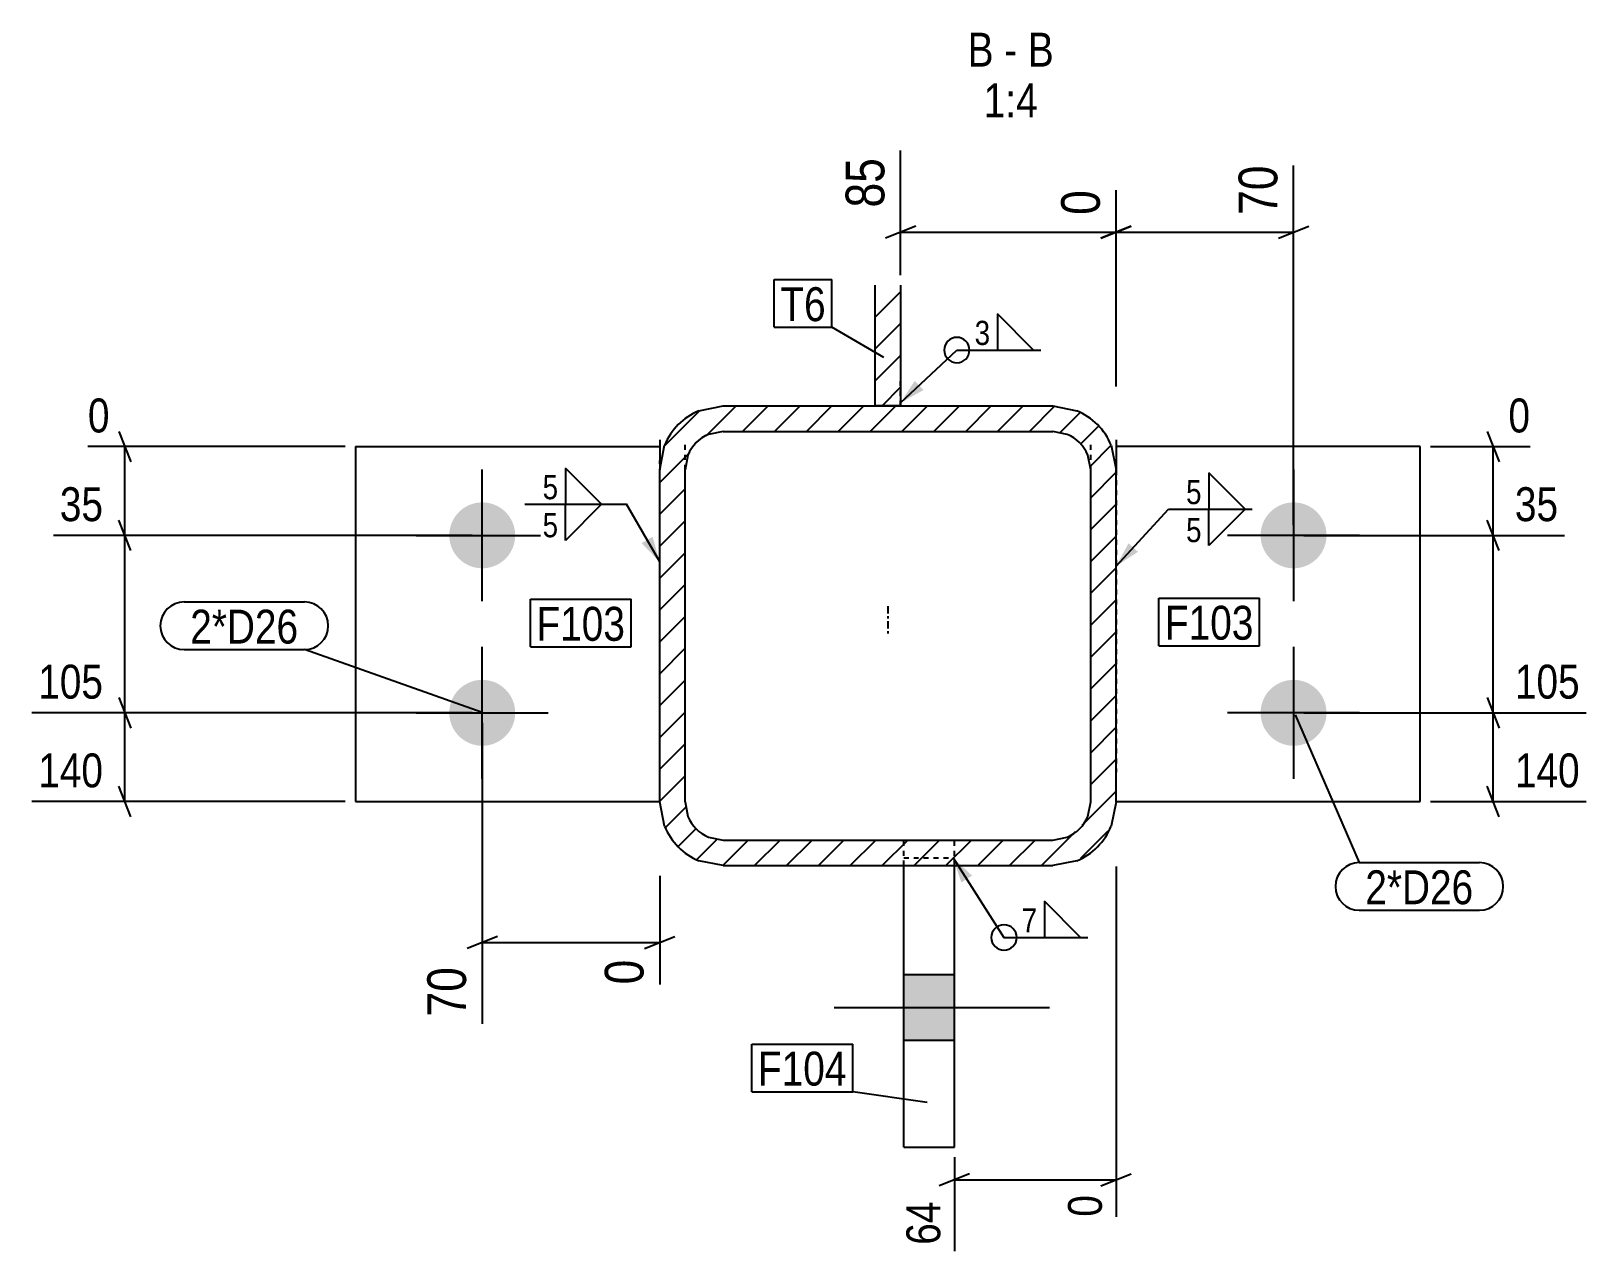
# Model space of a CAD drawing. Header units: millimetres. Extents: x 24 to 45421, y 9 to 1226.
# Drawn here: x 15414 to 16027, y 9 to 491 of the extents above; entities that cross this region are included whole.
import ezdxf

# ---------------------------------------------------------------- set-up
doc = ezdxf.new("R2010")
doc.units = ezdxf.units.MM
doc.linetypes.add('DXK_LINE_DOT2', pattern=[3.9198, 1.9599, -1.9599])
doc.linetypes.add('DXK_LINE_DOT3', pattern=[5.9187, 2.979, -0.9799, 0.9799, -0.9799])
for name, color, linetype in [('MÅLSÆTNING', 7, 'Continuous'), ('STÅL', 7, 'Continuous'), ('TEKST', 7, 'Continuous')]:
    doc.layers.add(name, color=color, linetype=linetype)
doc.styles.add('Arial Narrow', font='ARIALN.TTF', dxfattribs={"height": 0.2})

msp = doc.modelspace()

# ---------------------------------------------------------------- hatches: boundary and pattern name
at = {"layer": 'STÅL', "linetype": 'Continuous'}
h = msp.add_hatch(dxfattribs=at)
h.set_pattern_fill('', scale=2.8, style=0, pattern_type=0)
h.set_pattern_definition([(45, (15746.5965, 390.66), (-6.2862, 6.2862), [])])
h.paths.add_polyline_path([(15756.6, 390.66), (15746.6, 390.66), (15746.6, 343.06), (15756.6, 343.06)])
h = msp.add_hatch(dxfattribs=at)
h.set_pattern_fill('', scale=2.8, style=0, pattern_type=0)
h.set_pattern_definition([(45, (15839.6935, 327.51), (-6.28618, 6.28618), [])])
h.paths.add_polyline_path([(15841.6, 317.87), (15839.69, 327.51), (15834.27, 335.68), (15826.16, 341.14), (15816.6, 343.06), (15686.6, 343.06), (15677.03, 341.14), (15668.92, 335.68), (15663.5, 327.51), (15661.6, 317.87), (15661.6, 186.89), (15663.5, 177.26), (15668.92, 169.08), (15677.03, 163.62), (15686.6, 161.71), (15816.6, 161.71), (15826.16, 163.62), (15834.27, 169.08), (15839.69, 177.26), (15841.6, 186.89)])
h.paths.add_polyline_path([(15830.45, 181.11), (15827.2, 176.21), (15822.34, 172.93), (15816.6, 171.78), (15686.6, 171.78), (15680.86, 172.93), (15675.99, 176.21), (15672.74, 181.11), (15671.6, 186.89), (15671.6, 317.87), (15672.74, 323.65), (15675.99, 328.56), (15680.86, 331.83), (15686.6, 332.98), (15816.6, 332.98), (15822.34, 331.83), (15827.2, 328.56), (15830.45, 323.65), (15831.6, 317.87), (15831.6, 186.89)])
for points in [[(15591.6, 304.99, -1), (15591.6, 278.99, -1)], [(15911.6, 278.99, -1), (15911.6, 304.99, -1)], [(15591.6, 234.99, -1), (15591.6, 208.99, -1)], [(15911.6, 208.99, -1), (15911.6, 234.99, -1)], [(15777.85, 92.81), (15777.85, 118.81), (15757.85, 118.81), (15757.85, 92.81)]]:
    msp.add_hatch(color=96, dxfattribs=at).paths.add_polyline_path(points)
at = {"layer": 'TEKST', "linetype": 'Continuous'}
for points in [[(15765.61, 349.29), (15756.6, 344.29), (15762.19, 352.95)], [(15658.78, 291.39), (15661.6, 281.48), (15654.45, 288.9)], [(15850.2, 285.49), (15841.6, 279.81), (15846.51, 288.87)], [(15780.58, 155.07), (15777.3, 164.84), (15784.79, 157.76)]]:
    msp.add_hatch(color=3, dxfattribs=at).paths.add_polyline_path(points)

# ---------------------------------------------------------------- linework, layer by layer
at = {"layer": 'MÅLSÆTNING', "color": 7, "linetype": 'Continuous'}
for p, q in [((15756.6, 394.66), (15756.6, 443.73)), ((15911.6, 295.99), (15911.6, 437.9)), ((15841.6, 350.75), (15841.6, 428.15)), ((15841.6, 350.75), (15841.6, 428.15)), ((15762.6, 414), (15750.6, 409.2)), ((15756.6, 411.6), (15841.6, 411.6)), ((15847.6, 414), (15835.6, 409.2)), ((15835.6, 409.2), (15847.6, 414)), ((15841.6, 411.6), (15911.6, 411.6)), ((15905.6, 409.2), (15917.6, 414)), ((15448.21, 332.99), (15453.01, 320.99)), ((15987.95, 332.99), (15992.75, 320.99)), ((15537.6, 326.99), (15436.08, 326.99)), ((15450.61, 291.99), (15450.61, 326.99)), ((15965.6, 326.99), (16004.88, 326.99)), ((15990.35, 291.99), (15990.35, 326.99)), ((15453.01, 285.99), (15448.21, 297.99)), ((15453.01, 285.99), (15448.21, 297.99)), ((15992.75, 285.99), (15987.95, 297.99)), ((15992.75, 285.99), (15987.95, 297.99)), ((15587.6, 291.99), (15422.45, 291.99)), ((15450.61, 221.99), (15450.61, 291.99)), ((15915.6, 291.99), (16018.51, 291.99)), ((15990.35, 221.99), (15990.35, 291.99)), ((15448.21, 227.99), (15453.01, 215.99)), ((15448.21, 227.99), (15453.01, 215.99)), ((15987.95, 227.99), (15992.75, 215.99)), ((15987.95, 227.99), (15992.75, 215.99)), ((15587.6, 221.99), (15413.92, 221.99)), ((15587.6, 221.99), (15413.92, 221.99)), ((15450.61, 186.99), (15450.61, 221.99)), ((15915.6, 221.99), (16027.04, 221.99)), ((15990.35, 186.99), (15990.35, 221.99)), ((15591.6, 217.99), (15591.6, 99.28)), ((15453.01, 180.99), (15448.21, 192.99)), ((15992.75, 180.99), (15987.95, 192.99)), ((15537.6, 186.99), (15413.92, 186.99)), ((15965.6, 186.99), (16027.04, 186.99)), ((15841.6, 161.37), (15841.6, 23.23)), ((15661.6, 157.71), (15661.6, 114.86)), ((15597.6, 133.81), (15585.6, 129.01)), ((15591.6, 131.41), (15661.6, 131.41)), ((15655.6, 129.01), (15667.6, 133.81)), ((15777.85, 46.7), (15777.85, 9.6)), ((15783.85, 40.16), (15771.85, 35.36)), ((15777.85, 37.76), (15841.6, 37.76)), ((15835.6, 35.36), (15847.6, 40.16))]:
    msp.add_line(p, q, dxfattribs=at)
at = {"layer": 'STÅL', "color": 2, "linetype": 'Continuous'}
for p, q in [((15746.6, 343.06), (15746.6, 390.66)), ((15756.6, 390.66), (15756.6, 343.06)), ((15677.03, 341.14), (15686.6, 343.06)), ((15686.6, 343.06), (15816.6, 343.06)), ((15756.6, 343.06), (15746.6, 343.06)), ((15816.6, 343.06), (15826.16, 341.14)), ((15686.6, 332.98), (15680.86, 331.83)), ((15686.6, 332.98), (15816.6, 332.98)), ((15822.34, 331.83), (15816.6, 332.98)), ((15541.6, 326.99), (15661.6, 326.99)), ((15541.6, 326.99), (15541.6, 186.99)), ((15661.6, 329.6), (15661.6, 326.99)), ((15661.6, 317.87), (15663.5, 327.51)), ((15661.6, 326.99), (15661.6, 321.56)), ((15839.69, 327.51), (15841.6, 317.87)), ((15841.6, 329.6), (15841.6, 326.99)), ((15841.6, 326.99), (15841.6, 321.56)), ((15961.6, 326.99), (15841.6, 326.99)), ((15961.6, 186.99), (15961.6, 326.99)), ((15661.6, 321.56), (15661.6, 317.87)), ((15672.74, 323.65), (15671.6, 317.87)), ((15831.6, 317.87), (15830.45, 323.65)), ((15841.6, 321.56), (15841.6, 317.87)), ((15661.6, 186.89), (15661.6, 317.87)), ((15671.6, 186.89), (15671.6, 317.87)), ((15831.6, 186.89), (15831.6, 317.87)), ((15841.6, 186.89), (15841.6, 317.87)), ((15541.6, 186.99), (15661.58, 186.99)), ((15663.5, 177.26), (15661.6, 186.89)), ((15671.6, 186.89), (15672.74, 181.11)), ((15830.45, 181.11), (15831.6, 186.89)), ((15841.6, 186.89), (15839.69, 177.26)), ((15841.61, 186.99), (15961.6, 186.99)), ((15680.86, 172.93), (15686.6, 171.78)), ((15816.6, 171.78), (15822.34, 172.93)), ((15686.6, 171.78), (15816.6, 171.78)), ((15686.6, 161.71), (15677.03, 163.62)), ((15686.6, 161.71), (15816.6, 161.71)), ((15757.85, 50.7), (15757.85, 161.71)), ((15777.85, 50.7), (15777.85, 161.71)), ((15826.16, 163.62), (15816.6, 161.71)), ((15757.85, 50.7), (15777.85, 50.7))]:
    msp.add_line(p, q, dxfattribs=at)
at = {"layer": 'STÅL', "color": 7, "linetype": 'DXK_LINE_DOT2'}
for p, q in [((15746.6, 343.06), (15746.6, 354.78)), ((15756.6, 343.06), (15756.6, 354.78)), ((15661.6, 326.99), (15661.6, 321.56)), ((15671.6, 317.87), (15671.6, 329.6)), ((15831.6, 317.87), (15831.6, 329.6)), ((15841.6, 326.99), (15841.6, 321.56)), ((15661.6, 198.62), (15661.6, 321.56)), ((15841.6, 321.56), (15841.6, 198.62)), ((15661.6, 186.89), (15661.6, 198.62)), ((15671.6, 186.89), (15671.6, 198.62)), ((15831.6, 186.89), (15831.6, 198.62)), ((15841.6, 186.89), (15841.6, 198.62)), ((15661.58, 186.99), (15661.6, 186.99)), ((15841.6, 186.99), (15841.61, 186.99)), ((15757.85, 161.71), (15757.85, 173.43)), ((15777.85, 161.71), (15777.85, 173.43)), ((15757.85, 164.84), (15777.85, 164.84))]:
    msp.add_line(p, q, dxfattribs=at)
at = {"layer": 'STÅL', "color": 96, "linetype": 'Continuous'}
for p, q in [((15591.6, 265.99), (15591.6, 317.99)), ((15911.6, 317.99), (15911.6, 265.99)), ((15565.6, 291.99), (15617.6, 291.99)), ((15937.6, 291.99), (15885.6, 291.99)), ((15591.6, 195.99), (15591.6, 247.99)), ((15911.6, 247.99), (15911.6, 195.99)), ((15565.6, 221.99), (15617.6, 221.99)), ((15937.6, 221.99), (15885.6, 221.99)), ((15757.85, 118.81), (15777.85, 118.81)), ((15730.35, 105.81), (15815.35, 105.81)), ((15757.85, 92.81), (15777.85, 92.81))]:
    msp.add_line(p, q, dxfattribs=at)
at = {"layer": 'STÅL', "color": 7, "linetype": 'DXK_LINE_DOT3'}
msp.add_line((15751.6, 264.11), (15751.6, 252.38), dxfattribs=at)
at = {"layer": 'STÅL', "color": 2, "linetype": 'Continuous'}
for centre, radius, start, end in [((15686.72, 317.99), 25.09, 112.7149, 157.71377), ((15816.47, 317.99), 25.09, 22.28623, 67.2851), ((15686.67, 317.94), 15.06, 112.7149, 157.71377), ((15816.52, 317.94), 15.06, 22.28623, 67.2851), ((15686.67, 186.82), 15.06, 202.28623, 247.2851), ((15816.52, 186.82), 15.06, 292.7149, 337.71377), ((15686.72, 186.77), 25.09, 202.28623, 247.2851), ((15816.47, 186.77), 25.09, 292.7149, 337.71377)]:
    msp.add_arc(centre, radius, start, end, dxfattribs=at)
at = {"layer": 'TEKST', "color": 3, "linetype": 'Continuous'}
for p, q in [((15756.6, 344.29), (15778.82, 365.07)), ((15661.6, 281.48), (15648.52, 304.23)), ((15841.6, 279.81), (15862.22, 302.3)), ((15777.3, 164.84), (15797.39, 133.37))]:
    msp.add_line(p, q, dxfattribs=at)
for centre in [(15778.82, 365.07), (15797.39, 133.37)]:
    msp.add_arc(centre, 5, 90, 270, dxfattribs=at)

# ---------------------------------------------------------------- wipeouts: each hides what was drawn before it
at = {"color": 0, "linetype": 'Continuous'}
for points, layer in [([(15753.4, 444.01), (15731, 444.01), (15731, 418.11), (15753.4, 418.11)], 'MÅLSÆTNING'), ([(15588.4, 124.9), (15566, 124.9), (15566, 99), (15588.4, 99)], 'MÅLSÆTNING'), ([(15793.3, 476.88), (15793.3, 490.88), (15783.07, 490.88), (15783.07, 476.88)], 'TEKST'), ([(15802.6, 476.88), (15802.6, 490.88), (15797.5, 490.88), (15797.5, 476.88)], 'TEKST'), ([(15817.02, 476.88), (15817.02, 490.88), (15806.8, 490.88), (15806.8, 476.88)], 'TEKST'), ([(15810.71, 456.88), (15810.71, 470.88), (15789.38, 470.88), (15789.38, 456.88)], 'TEKST')]:
    msp.add_wipeout(points, dxfattribs=at).dxf.layer = layer
at = {"color": 0}
for points in [[(15727.08, 376.48), (15727.08, 390.48), (15709.18, 390.48), (15709.18, 376.48)], [(15792.72, 366.27), (15792.72, 377.87), (15785.02, 377.87), (15785.02, 366.27)], [(15622.32, 305.43), (15622.32, 317.03), (15614.63, 317.03), (15614.63, 305.43)], [(15876.11, 303.5), (15876.11, 315.1), (15868.42, 315.1), (15868.42, 303.5)], [(15647.95, 250.41), (15647.95, 264.41), (15612.99, 264.41), (15612.99, 250.41)], [(15895.82, 250.83), (15895.82, 264.83), (15860.86, 264.83), (15860.86, 250.83)], [(15519.06, 249.31), (15519.06, 263.31), (15476.43, 263.31), (15476.43, 249.31)], [(15982.53, 146.49), (15982.53, 160.49), (15939.9, 160.49), (15939.9, 146.49)], [(15811.29, 134.57), (15811.29, 146.17), (15803.59, 146.17), (15803.59, 134.57)], [(15735.31, 74.94), (15735.31, 88.94), (15700.35, 88.94), (15700.35, 74.94)]]:
    msp.add_wipeout(points, dxfattribs=at).dxf.layer = 'TEKST'

# ---------------------------------------------------------------- next in the draw order: linework, layer by layer
at = {"layer": 'TEKST', "color": 3, "linetype": 'Continuous'}
for p, q in [((15809.06, 365.07), (15794.77, 379.35)), ((15794.77, 379.35), (15794.77, 365.07)), ((15778.82, 365.07), (15811.92, 365.07)), ((15794.77, 365.07), (15809.06, 365.07)), ((15638.67, 304.23), (15624.38, 318.52)), ((15624.38, 318.52), (15624.38, 304.23)), ((15892.45, 302.3), (15878.17, 316.59)), ((15878.17, 316.59), (15878.17, 302.3)), ((15624.38, 304.23), (15638.67, 304.23)), ((15878.17, 302.3), (15892.45, 302.3)), ((15827.63, 133.37), (15813.34, 147.66)), ((15813.34, 147.66), (15813.34, 133.37)), ((15797.39, 133.37), (15830.49, 133.37)), ((15813.34, 133.37), (15827.63, 133.37))]:
    msp.add_line(p, q, dxfattribs=at)
for centre in [(15778.82, 365.07), (15797.39, 133.37)]:
    msp.add_arc(centre, 5, 270, 90, dxfattribs=at)

# ---------------------------------------------------------------- next in the draw order: texts
at = {"layer": 'MÅLSÆTNING', "color": 3, "linetype": 'Continuous', "style": 'Arial Narrow'}
for s, p in [('85', (15750.2, 421.31)), ('70', (15585.2, 102.2))]:
    msp.add_text(s, height=15.271, rotation=90.00021, dxfattribs=at).set_placement(p)
at = {"layer": 'TEKST', "color": 3, "linetype": 'Continuous', "style": 'Arial Narrow'}
for s, height, p in [('B', 13.36, (15783.07, 476.88)), ('B', 13.36, (15806.8, 476.88)), ('-', 13.36, (15797.5, 476.88)), ('1:4', 13.362, (15789.38, 456.88))]:
    msp.add_text(s, height=height, dxfattribs=at).set_placement(p)
at = {"layer": 'TEKST', "color": 3, "style": 'Arial Narrow'}
for s, p in [('3', (15785.82, 367.07)), ('5', (15615.43, 306.23)), ('5', (15869.22, 304.3)), ('7', (15804.39, 135.37))]:
    msp.add_text(s, height=9.54, dxfattribs=at).set_placement(p)

# ---------------------------------------------------------------- next in the draw order: wipeouts: each hides what was drawn before it
at = {"color": 0, "linetype": 'Continuous'}
for points in [[(15908.4, 441.1), (15886, 441.1), (15886, 415.2), (15908.4, 415.2)], [(15838.4, 431.35), (15816, 431.35), (15816, 415.2), (15838.4, 415.2)], [(15447.41, 329.79), (15447.41, 349.39), (15433.28, 349.39), (15433.28, 329.79)], [(16007.68, 329.79), (16007.68, 349.39), (15993.55, 349.39), (15993.55, 329.79)], [(15444.86, 294.79), (15444.86, 314.39), (15422.2, 314.39), (15422.2, 294.79)], [(16018.76, 294.79), (16018.76, 314.39), (15996.1, 314.39), (15996.1, 294.79)], [(15444.86, 224.79), (15444.86, 244.39), (15413.67, 244.39), (15413.67, 224.79)], [(16027.29, 224.79), (16027.29, 244.39), (15996.1, 244.39), (15996.1, 224.79)], [(15444.86, 189.79), (15444.86, 209.39), (15413.67, 209.39), (15413.67, 189.79)], [(16027.29, 189.79), (16027.29, 209.39), (15996.1, 209.39), (15996.1, 189.79)], [(15658.4, 127.81), (15636, 127.81), (15636, 111.66), (15658.4, 111.66)], [(15775.05, 32.01), (15755.45, 32.01), (15755.45, 9.35), (15775.05, 9.35)], [(15838.8, 34.56), (15819.2, 34.56), (15819.2, 20.43), (15838.8, 20.43)]]:
    msp.add_wipeout(points, dxfattribs=at).dxf.layer = 'MÅLSÆTNING'
at = {"color": 0}
for points in [[(15727.08, 376.48), (15727.08, 390.48), (15709.18, 390.48), (15709.18, 376.48)], [(15647.95, 250.41), (15647.95, 264.41), (15612.99, 264.41), (15612.99, 250.41)], [(15895.82, 250.83), (15895.82, 264.83), (15860.86, 264.83), (15860.86, 250.83)], [(15519.06, 249.31), (15519.06, 263.31), (15476.43, 263.31), (15476.43, 249.31)], [(15982.53, 146.49), (15982.53, 160.49), (15939.9, 160.49), (15939.9, 146.49)], [(15735.31, 74.94), (15735.31, 88.94), (15700.35, 88.94), (15700.35, 74.94)]]:
    msp.add_wipeout(points, dxfattribs=at).dxf.layer = 'TEKST'

# ---------------------------------------------------------------- next in the draw order: linework, layer by layer
at = {"layer": 'MÅLSÆTNING', "color": 7, "linetype": 'Continuous'}
for p, q in [((15587.6, 291.99), (15422.45, 291.99)), ((15915.6, 291.99), (16018.51, 291.99)), ((15915.6, 221.99), (16027.04, 221.99))]:
    msp.add_line(p, q, dxfattribs=at)
at = {"layer": 'TEKST', "color": 7, "linetype": 'Continuous'}
for p, q in [((15706.78, 392.88), (15729.48, 392.88)), ((15706.78, 374.08), (15706.78, 392.88)), ((15729.48, 374.08), (15729.48, 392.88)), ((15706.78, 374.08), (15729.48, 374.08)), ((15750.06, 362.08), (15729.48, 374.08)), ((15474.03, 265.71), (15521.46, 265.71)), ((15610.59, 266.81), (15650.35, 266.81)), ((15610.59, 248.01), (15610.59, 266.81)), ((15650.35, 248.01), (15650.35, 266.81)), ((15858.46, 267.23), (15898.22, 267.23)), ((15858.46, 248.43), (15858.46, 267.23)), ((15898.22, 248.43), (15898.22, 267.23)), ((15474.03, 246.91), (15521.46, 246.91)), ((15591.6, 222.11), (15521.46, 246.91)), ((15610.59, 248.01), (15650.35, 248.01)), ((15858.46, 248.43), (15898.22, 248.43)), ((15912.17, 221.16), (15937.5, 162.89)), ((15937.5, 162.89), (15984.93, 162.89)), ((15937.5, 144.09), (15984.93, 144.09)), ((15697.95, 91.34), (15737.71, 91.34)), ((15697.95, 72.54), (15697.95, 91.34)), ((15737.71, 72.54), (15737.71, 91.34)), ((15697.95, 72.54), (15737.71, 72.54)), ((15767.11, 68.31), (15737.71, 72.54))]:
    msp.add_line(p, q, dxfattribs=at)
for centre, start, end in [((15474.03, 256.31), 90, 270), ((15521.46, 256.31), 270, 90), ((15937.5, 153.49), 90, 270), ((15984.93, 153.49), 270, 90)]:
    msp.add_arc(centre, 9.4, start, end, dxfattribs=at)

# ---------------------------------------------------------------- next in the draw order: texts
at = {"layer": 'MÅLSÆTNING', "color": 3, "linetype": 'Continuous', "style": 'Arial Narrow'}
for s, height, p in [('70', 15.271, (15905.2, 418.4)), ('0', 15.27, (15835.2, 418.4)), ('0', 15.27, (15655.2, 114.86)), ('0', 13.36, (15836, 23.23)), ('64', 13.362, (15772.25, 12.15))]:
    msp.add_text(s, height=height, rotation=90.00021, dxfattribs=at).set_placement(p)
for s, height, p in [('0', 13.36, (15436.08, 332.59)), ('0', 13.36, (15996.35, 332.59)), ('35', 13.362, (15425, 297.59)), ('35', 13.362, (15998.9, 297.59)), ('105', 13.362, (15416.47, 227.59)), ('105', 13.362, (15998.9, 227.59)), ('140', 13.362, (15416.47, 192.59)), ('140', 13.362, (15998.9, 192.59))]:
    msp.add_text(s, height=height, dxfattribs=at).set_placement(p)
at = {"layer": 'TEKST', "color": 3, "style": 'Arial Narrow'}
for s, p in [('T6', (15709.18, 376.48)), ('F103', (15612.99, 250.41)), ('F103', (15860.86, 250.83)), ('2*D26', (15476.43, 249.31)), ('2*D26', (15939.9, 146.49)), ('F104', (15700.35, 74.94))]:
    msp.add_text(s, height=13.362, dxfattribs=at).set_placement(p)

# ---------------------------------------------------------------- next in the draw order: wipeouts: each hides what was drawn before it
at = {"color": 0, "linetype": 'Continuous'}
for points in [[(15622.32, 290.43), (15622.32, 302.03), (15614.63, 302.03), (15614.63, 290.43)], [(15876.11, 288.5), (15876.11, 300.1), (15868.42, 300.1), (15868.42, 288.5)]]:
    msp.add_wipeout(points, dxfattribs=at).dxf.layer = 'TEKST'

# ---------------------------------------------------------------- next in the draw order: linework, layer by layer
at = {"layer": 'TEKST', "color": 3, "linetype": 'Continuous'}
for p, q in [((15608.43, 304.23), (15648.52, 304.23)), ((15624.38, 304.23), (15638.67, 304.23)), ((15638.67, 304.23), (15624.38, 289.95)), ((15624.38, 289.95), (15624.38, 304.23)), ((15862.22, 302.3), (15895.31, 302.3)), ((15878.17, 302.3), (15892.45, 302.3)), ((15892.45, 302.3), (15878.17, 288.02)), ((15878.17, 288.02), (15878.17, 302.3))]:
    msp.add_line(p, q, dxfattribs=at)

# ---------------------------------------------------------------- next in the draw order: texts
at = {"layer": 'TEKST', "color": 3, "linetype": 'Continuous', "style": 'Arial Narrow'}
for p in [(15615.43, 291.23), (15869.22, 289.3)]:
    msp.add_text('5', height=9.54, dxfattribs=at).set_placement(p)

doc.saveas('drawing.dxf')
